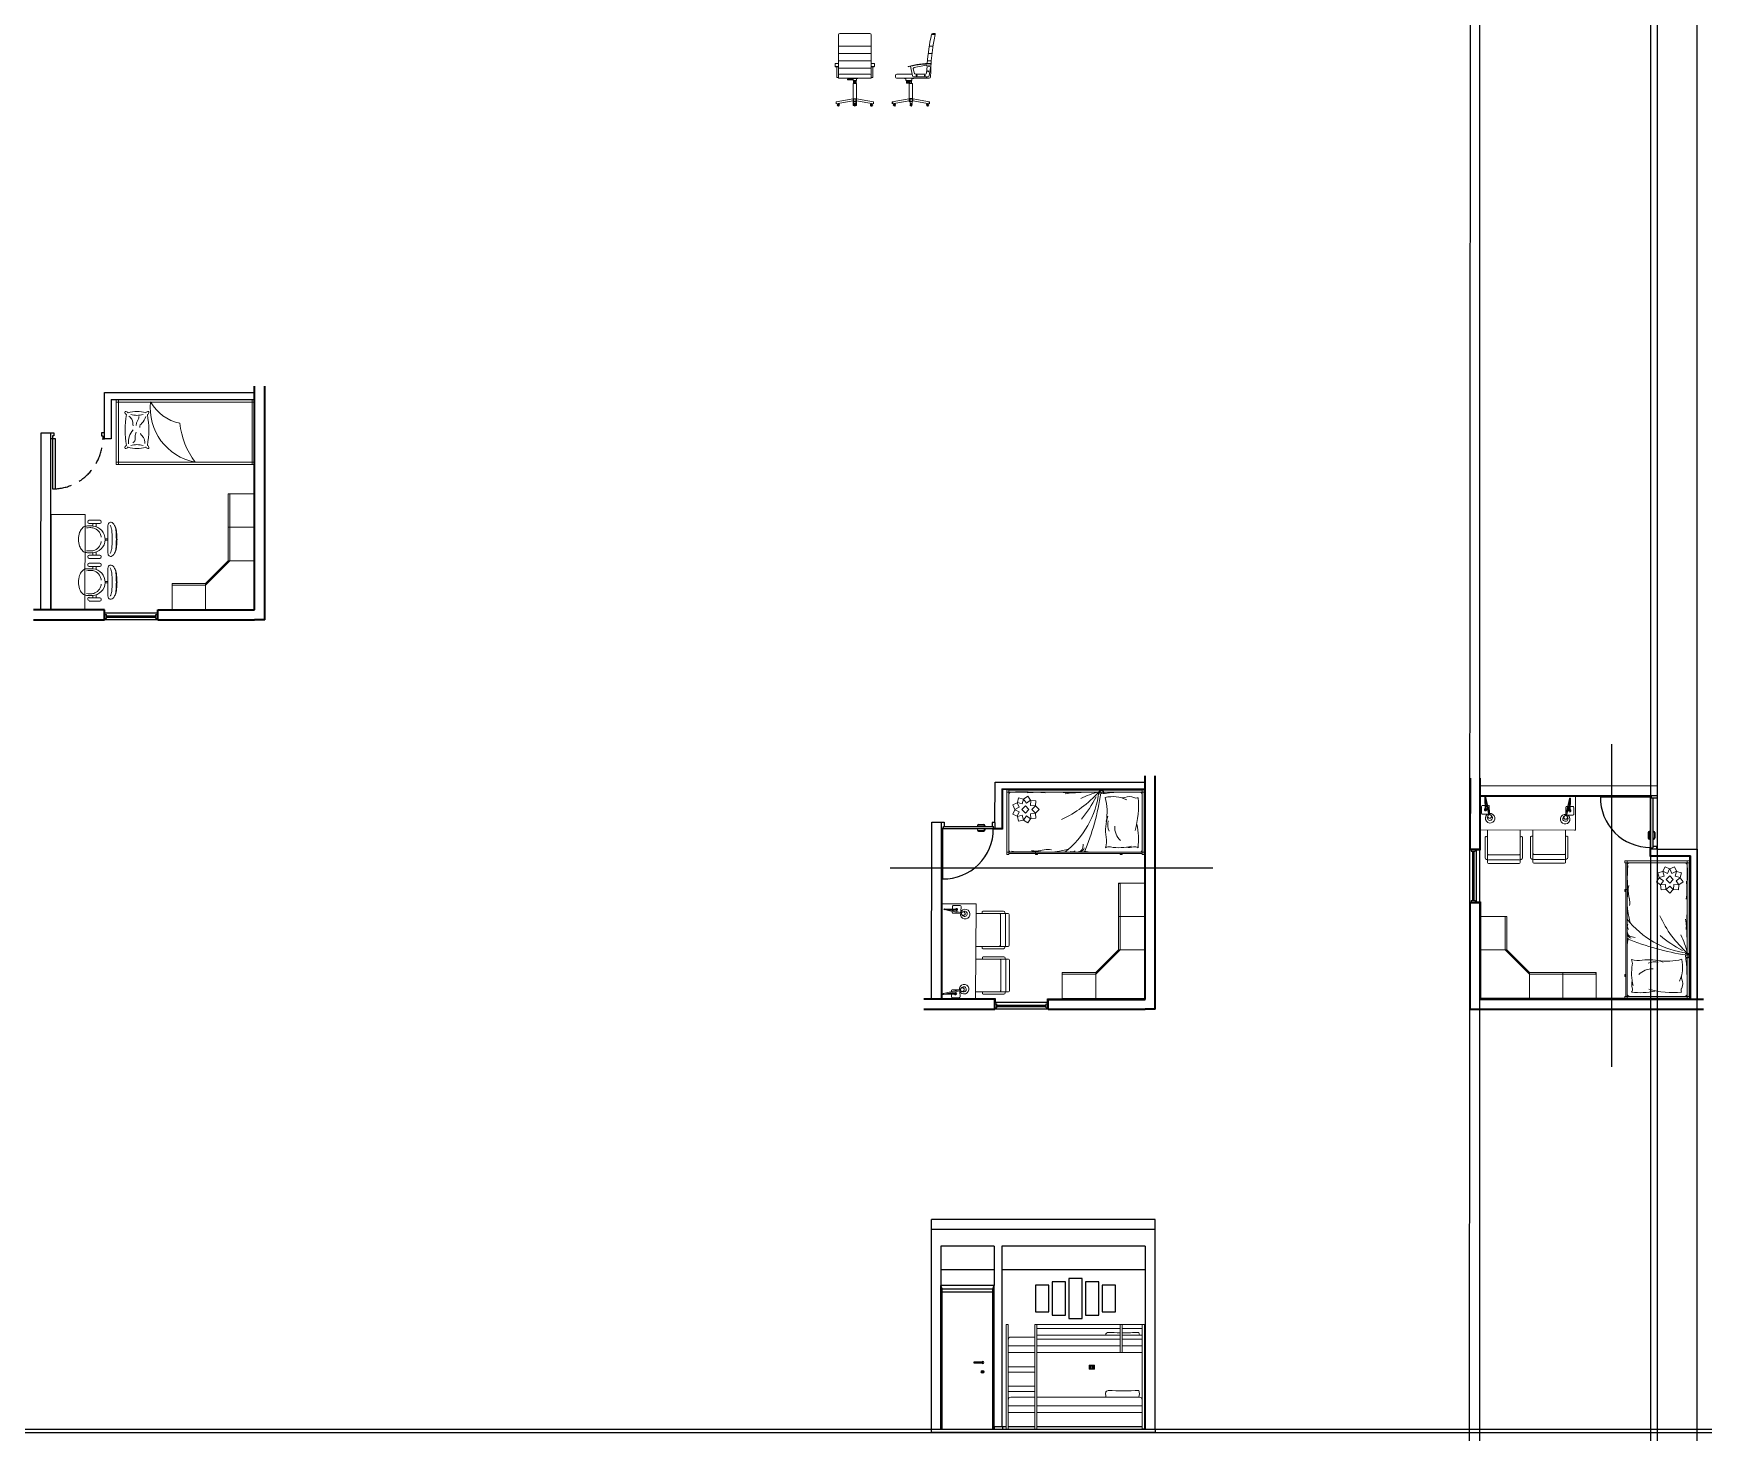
# Model space of a CAD drawing. Header units: millimetres. Extents: x 1895 to 4395, y 995 to 3089.
import ezdxf

# ---------------------------------------------------------------- set-up
doc = ezdxf.new("R2010")
doc.units = ezdxf.units.MM
doc.linetypes.add('HIDDEN', pattern=[0.375, 0.25, -0.125])
for name, color, linetype, lineweight in [('A-DOOR-FULL', 1, 'Continuous', 25), ('A-FURN', 2, 'Continuous', 18), ('A-GLAZ-FULL', 4, 'Continuous', 25), ('A-WALL-FULL', 3, 'Continuous', 35), ('A-WALL-FULL-EXTR', 3, 'Continuous', 35), ('A-WALL-FULL-INTR', 1, 'Continuous', 25), ('INFISSI_sez', 32, 'Continuous', 9)]:
    doc.layers.add(name, color=color, linetype=linetype, lineweight=lineweight)
doc.layers.add('PROSPETTI', color=252, linetype='Continuous')

# ---------------------------------------------------------------- blocks, each defined once
blk = doc.blocks.new('DOOR-75')
for points in [[(-0.07, 0.84), (-0.07, 0.09), (-0.025, 0.09), (-0.025, 0.84), (-0.07, 0.84)], [(-0.775, 0.09), (-0.8, 0.09), (-0.8, 0), (-0.755, 0), (-0.755, 0.045), (-0.775, 0.045), (-0.775, 0.09)], [(-0.025, 0.09), (0, 0.09), (0, 0), (-0.045, 0), (-0.045, 0.045), (-0.025, 0.045), (-0.025, 0.09)]]:
    blk.add_lwpolyline(points)
at = {"linetype": 'HIDDEN'}
blk.add_arc((-0.023, 0.089), 0.752, 93.6181, 179.9249, dxfattribs=at)
blk = doc.blocks.new('$MANIGLIA')
at = {"layer": 'PROSPETTI'}
blk.add_lwpolyline([(-21.1, -105.5, 1), (-21.1, -106.5), (-8.1, -106.5, 1), (-8.1, -105.5)], format="xyb", close=True, dxfattribs=at)
for radius in [2, 1]:
    blk.add_circle((-8.3, -120), radius, dxfattribs=at)
for centre, radius, start, end in [((-19.6, -106), 0.5, 90, 270), ((-8.1, -106), 1.38, 201.3169, 158.6831)]:
    blk.add_arc(centre, radius, start, end, dxfattribs=at)

msp = doc.modelspace()

# ---------------------------------------------------------------- linework, layer by layer
for p, q in [((4257.1, 2025.1, 35), (4257.1, 1542, 35)), ((3345.4, 1957.1), (3344.4, 1958.1)), ((3558.1, 1957.1), (3345.4, 1957.1)), ((3345.4, 1957.1), (3345.4, 1898)), ((3558.1, 1957.1), (3559.1, 1958.1)), ((3558.1, 1957.1), (3558.1, 1644.1)), ((4061.3, 1947.2, 35), (4060.5, 1948.2, 35)), ((4061.3, 1867.2, 35), (4061.3, 1947.2, 35)), ((4061.3, 1947.2, 35), (4315.5, 1947.2, 35)), ((3255.1, 1644.1), (3255.1, 1898.3)), ((3332.1, 1898, 24.6), (3332.1, 1898.2, 24.6)), ((3345.4, 1898), (3332.1, 1898, 24.6)), ((3345.4, 1898), (3344.4, 1899)), ((4055.4, 1867.2, 35), (4061.3, 1867.2, 35)), ((4061.3, 1867.2, 35), (4060.5, 1868.2, 35)), ((4315.2, 1857, 35), (4315.2, 1870.2, 59.6)), ((4315.2, 1870.2, 59.6), (4315.5, 1870.2, 59.6)), ((4315.2, 1857, 35), (4316.2, 1858, 35)), ((4374.4, 1857, 35), (4315.2, 1857, 35)), ((4374.4, 1857, 35), (4375.4, 1858, 35)), ((4374.4, 1644.2, 35), (4374.4, 1857, 35)), ((3177.2, 1839.9), (3660.4, 1839.9)), ((4055.4, 1789.2, 35), (4061.3, 1789.2, 35)), ((4061.3, 1789.2, 35), (4060.3, 1788.2, 35)), ((4061.3, 1789.2, 35), (4061.3, 1644.2, 35)), ((3255.1, 1644.1), (3254.1, 1643.3)), ((3335.1, 1644.1), (3255.1, 1644.1)), ((3335.1, 1644.1), (3334.1, 1643.3)), ((3335.1, 1638.2), (3335.1, 1644.1)), ((3413.1, 1638.2), (3413.1, 1644.1)), ((3413.1, 1644.1), (3414.1, 1643.1)), ((3413.1, 1644.1), (3558.1, 1644.1)), ((3558.1, 1644.1), (3559.1, 1643.1)), ((4061.3, 1644.2, 35), (4060.3, 1643.2, 35)), ((4374.4, 1644.2, 35), (4061.3, 1644.2, 35)), ((4374.4, 1644.2, 35), (4375.4, 1643.2, 35)), ((3574.1, 1313.5), (3239.5, 1313.5)), ((3239.5, 999.5), (3239.5, 1313.5)), ((3574.1, 999.5), (3574.1, 1313.5)), ((3574.1, 1298.6), (3239.5, 1298.6)), ((3253.1, 1273.5), (3253.1, 1214.5)), ((3333.1, 1273.5), (3253.1, 1273.5)), ((3333.1, 1273.5), (3333.1, 1214.5)), ((3559.1, 1273.5), (3344.4, 1273.5)), ((3344.4, 1273.5), (3344.4, 1003.5)), ((3559.1, 1273.5), (3559.1, 999.5)), ((3239.5, 1238.2), (3239.1, 1238.2)), ((3333.1, 1238.2), (3253.1, 1238.2)), ((3559.1, 1238.2), (3344.4, 1238.2)), ((3414.9, 1215.2), (3394.9, 1215.2)), ((3394.9, 1215.2), (3394.9, 1175.2)), ((3414.9, 1175.2), (3414.9, 1215.2)), ((3439.9, 1220.2), (3419.9, 1220.2)), ((3419.9, 1220.2), (3419.9, 1170.2)), ((3439.9, 1170.2), (3439.9, 1220.2)), ((3464.9, 1225.2), (3444.9, 1225.2)), ((3444.9, 1225.2), (3444.9, 1165.2)), ((3464.9, 1165.2), (3464.9, 1225.2)), ((3489.9, 1220.2), (3469.9, 1220.2)), ((3469.9, 1220.2), (3469.9, 1170.2)), ((3489.9, 1170.2), (3489.9, 1220.2)), ((3514.9, 1215.2), (3494.9, 1215.2)), ((3494.9, 1215.2), (3494.9, 1175.2)), ((3514.9, 1175.2), (3514.9, 1215.2)), ((3394.9, 1175.2), (3414.9, 1175.2)), ((3419.9, 1170.2), (3439.9, 1170.2)), ((3444.9, 1165.2), (3464.9, 1165.2)), ((3469.9, 1170.2), (3489.9, 1170.2)), ((3494.9, 1175.2), (3514.9, 1175.2)), ((3559.1, 999.5), (3559.1, 1089.5)), ((3253.1, 1003.5), (3253.9, 1003.5)), ((3254.1, 1003.3), (3254.1, 999.5)), ((3333.1, 1003.3), (3333.1, 999.5)), ((3333.3, 1003.5), (3334.1, 1003.5)), ((3334.1, 1003.5), (3351.1, 1003.5)), ((3345.2, 1003.5), (3344.4, 1003.5)), ((3345.4, 1003.3), (3345.4, 999.5)), ((3354.1, 1003.5), (3394.1, 1003.5)), ((3397.1, 1003.5), (3554.6, 1003.5)), ((3558.3, 1003.5), (3558.1, 1003.5)), ((3558.3, 1003.5), (3559.1, 1003.5)), ((3239.5, 999.5), (3574.1, 999.5)), ((3239.5, 994.5), (3239.5, 999.5)), ((3574.1, 994.5), (3239.5, 994.5)), ((3351.1, 999.5), (3354.6, 999.5)), ((3558.1, 999.5), (3554.6, 999.5)), ((3574.1, 999.5), (3574.1, 994.5))]:
    msp.add_line(p, q)
for p, direction in [((4045.3, 1628.2, 35), (0.000535, 1)), ((4060.3, 1643.2, 35), (0, 1)), ((4315.5, 1946.2, 35), (0, -1)), ((4325.5, 1962.7, 35), (0, -1)), ((4385.5, 1643.2, 35), (0, 1)), ((3574.1, 999.5), (1, 0)), ((3239.5, 994.5), (1, 0))]:
    msp.add_xline(p, direction)
for centre, start, end in [((3253.9, 1003.3), 0, 90), ((3333.3, 1003.3), 90, 180), ((3345.2, 1003.3), 0, 90), ((3558.3, 1003.3), 90, 180)]:
    msp.add_arc(centre, 0.2, start, end)
at = {"layer": 'A-DOOR-FULL'}
for p, q in [((4240.7, 1946.2, 35), (4315.5, 1946.2, 35)), ((4315.5, 1871.4, 35), (4315.5, 1946.2, 35)), ((4315.5, 1946.2, 35), (4316.7, 1946.2, 35)), ((4316.7, 1948.2, 35), (4316.7, 1945, 35)), ((4316.7, 1945, 35), (4319.1, 1945, 35)), ((4319.1, 1945, 35), (4319.1, 1870.2, 35)), ((4325.5, 1944.2, 35), (4319.1, 1944.2, 35)), ((4325.5, 1948.2, 35), (4325.5, 1944.2, 35)), ((3254.1, 1908.3), (3258.2, 1908.3)), ((3257.4, 1901.8), (3332.1, 1901.9)), ((3257.4, 1899.4), (3257.4, 1901.8)), ((3258.2, 1908.3), (3258.2, 1901.8)), ((3309.6, 1905.1), (3317.6, 1905.1)), ((3309.6, 1904.3), (3317.6, 1904.3)), ((3317.7, 1902.3), (3320, 1902.3)), ((3317.7, 1901.9), (3317.7, 1902.3)), ((3318.4, 1902.3), (3318.4, 1903.5)), ((3319.2, 1902.3), (3319.2, 1903.5)), ((3320, 1901.9), (3320, 1902.3)), ((3334.1, 1907.8), (3330.1, 1907.8)), ((3330.1, 1907.8), (3330.1, 1901.9)), ((3332.1, 1898.2, 24.6), (3332.1, 1901.9)), ((3334.1, 1907.8), (3334.1, 1899)), ((3254.1, 1899.4), (3257.4, 1899.4)), ((3256.1, 1898.2), (3256.1, 1899.4)), ((3330.9, 1898.2), (3256.1, 1898.2)), ((3256.2, 1823.4), (3256.1, 1898.2)), ((3309.6, 1895.8), (3317.6, 1895.8)), ((3309.6, 1895), (3317.6, 1895)), ((3317.7, 1898.2), (3317.7, 1897.8)), ((3317.7, 1897.8), (3320, 1897.8)), ((3318.4, 1897.8), (3318.4, 1896.6)), ((3319.2, 1897.8), (3319.2, 1896.6)), ((3320, 1898.2), (3320, 1897.8)), ((3330.9, 1898.2), (3332.1, 1898.2, 24.6)), ((3334.1, 1899), (3332.1, 1899)), ((4312.2, 1892.8, 35), (4312.2, 1884.7, 35)), ((4313.1, 1892.8, 35), (4313.1, 1884.7, 35)), ((4315.1, 1883.9, 35), (4313.9, 1883.9, 35)), ((4315.1, 1883.1, 35), (4313.9, 1883.1, 35)), ((4315.1, 1884.6, 35), (4315.1, 1882.4, 35)), ((4315.5, 1884.6, 35), (4315.1, 1884.6, 35)), ((4315.5, 1882.4, 35), (4315.1, 1882.4, 35)), ((4319.1, 1884.6, 35), (4319.5, 1884.6, 35)), ((4319.1, 1882.4, 35), (4319.5, 1882.4, 35)), ((4319.5, 1884.6, 35), (4319.5, 1882.4, 35)), ((4319.5, 1883.9, 35), (4320.7, 1883.9, 35)), ((4319.5, 1883.1, 35), (4320.7, 1883.1, 35)), ((4321.5, 1892.8, 35), (4321.5, 1884.7, 35)), ((4322.3, 1892.8, 35), (4322.3, 1884.7, 35)), ((4315.5, 1871.4, 35), (4315.5, 1870.2, 59.6)), ((4315.5, 1870.2, 59.6), (4319.1, 1870.2, 35)), ((4316.2, 1868.2, 35), (4316.2, 1870.2, 35)), ((4325.1, 1868.2, 35), (4316.2, 1868.2, 35)), ((4325.1, 1872.2, 35), (4319.1, 1872.2, 35)), ((4325.1, 1868.2, 35), (4325.1, 1872.2, 35)), ((3253.1, 999.5), (3253.1, 1214.5)), ((3333.1, 1214.5), (3253.1, 1214.5)), ((3255.3, 1209.5), (3253.1, 1214.5)), ((3333.1, 1214.5), (3254.1, 1214.5)), ((3255.3, 999.5), (3255.3, 1209.5)), ((3255.3, 1209.5), (3331.1, 1209.5)), ((3255.3, 1205.5), (3331.1, 1205.5)), ((3331.1, 1209.5), (3333.1, 1214.5)), ((3331.1, 999.5), (3331.1, 1209.5)), ((3333.1, 999.5), (3333.1, 1214.5)), ((3255.3, 1181.5), (3253.1, 1181.5)), ((3255.3, 1179.5), (3253.1, 1179.5)), ((3255.3, 1105.5), (3253.1, 1105.5)), ((3255.3, 1103.5), (3253.1, 1103.5)), ((3255.3, 1029.5), (3253.1, 1029.5)), ((3255.3, 1027.5), (3253.1, 1027.5))]:
    msp.add_line(p, q, dxfattribs=at)
for centre in [(4316.1, 1946.9, 35), (3255.5, 1898.8)]:
    msp.add_circle(centre, 0.604, dxfattribs=at)
for centre, radius, start, end in [((4315.2, 1945, 35), 74.5, 179.1018, 270.2154), ((3309.6, 1903.5), 1.61, 90, 180), ((3308.4, 1903.5), 0.404, 184.9677, 355.0323), ((3309.6, 1903.5), 0.806, 90, 180), ((3317.6, 1903.5), 1.61, 0, 90), ((3317.6, 1903.5), 0.806, 0, 90), ((3257.3, 1898), 74.5, 269.1018, 0.2154), ((3308.4, 1896.6), 0.404, 4.9677, 175.0323), ((3309.6, 1896.6), 1.61, 180, 270), ((3309.6, 1896.6), 0.806, 180, 270), ((3317.6, 1896.6), 0.806, 270, 0), ((3317.6, 1896.6), 1.61, 270, 0), ((4313.9, 1892.8, 35), 1.61, 90, 180), ((4313.9, 1884.7, 35), 1.61, 180, 270), ((4313.9, 1892.8, 35), 0.806, 90, 180), ((4313.9, 1884.7, 35), 0.806, 180, 270), ((4313.8, 1894, 35), 0.404, 274.9677, 85.0323), ((4320.7, 1894, 35), 0.404, 94.9677, 265.0323), ((4320.7, 1892.8, 35), 1.61, 0, 90), ((4320.7, 1892.8, 35), 0.806, 0, 90), ((4320.7, 1884.7, 35), 0.806, 270, 0), ((4320.7, 1884.7, 35), 1.61, 270, 0)]:
    msp.add_arc(centre, radius, start, end, dxfattribs=at)
at = {"layer": 'A-FURN'}
for p, q in [((3099.9, 3026.7), (3099.9, 3087.2)), ((3146.9, 3089.2), (3101.9, 3089.2)), ((3148.9, 3026.8), (3148.9, 3087.2)), ((3239.2, 3087.6), (3239.2, 3087.7)), ((3239.2, 3087.6), (3244.7, 3087.6)), ((3241.2, 3089.2), (3244.2, 3089.2)), ((3244.7, 3087.6), (3244.9, 3088.4)), ((3099.9, 3070.1), (3148.9, 3070.1)), ((3099.9, 3059.1), (3148.9, 3059.1)), ((3234.5, 3059.1), (3240, 3059.1)), ((3236, 3070.1), (3241.5, 3070.1)), ((3099.9, 3039.9), (3094.9, 3039.9)), ((3099.9, 3044.4), (3097.4, 3044.4)), ((3097.4, 3039.4), (3097.4, 3023.7)), ((3099.9, 3048.1), (3148.9, 3048.1)), ((3099.9, 3037.1), (3148.9, 3037.1)), ((3099.9, 3026.7), (3099.9, 3022.9)), ((3147.4, 3028.2), (3101.4, 3028.2)), ((3153.9, 3039.9), (3148.9, 3039.9)), ((3148.9, 3022.9), (3148.9, 3026.7)), ((3151.4, 3023.7), (3151.4, 3039.4)), ((3185.4, 3024.3), (3185.4, 3026.3)), ((3187.4, 3028.3), (3210.3, 3028.3)), ((3204.4, 3039.4), (3207.7, 3040)), ((3210.9, 3025.6), (3207.7, 3040)), ((3213.6, 3029.4), (3212, 3036.3)), ((3231.2, 3041.8), (3213.2, 3038.1)), ((3215.1, 3028.2), (3230.3, 3028.2)), ((3231.8, 3029.5), (3233, 3040.1)), ((3232.9, 3041), (3232.7, 3037.5)), ((3233.4, 3048.1), (3238.9, 3048.1)), ((3235.8, 3025.7), (3238.6, 3044.4)), ((3097.7, 3023.4), (3099.9, 3023.4)), ((3100.6, 3022.2), (3148.2, 3022.2)), ((3113.3, 3020.1), (3113.3, 3020.2)), ((3121.9, 3020.5), (3113.6, 3020.5)), ((3113.6, 3019.8), (3121.9, 3019.8)), ((3121.9, 3014.1), (3121.9, 2981.2)), ((3121.9, 3014.1), (3126.9, 3014.1)), ((3122.3, 3017.5), (3126.5, 3017.5)), ((3122.3, 3014.9), (3126.5, 3014.9)), ((3122.3, 3014.9), (3122.7, 3014.7)), ((3122.7, 3017.5), (3122.7, 3014.9)), ((3123.1, 3017.5), (3123.1, 3014.9)), ((3123.4, 3014.1), (3123.4, 3014.7)), ((3123.5, 3017.5), (3123.5, 3014.9)), ((3123.9, 3017.5), (3123.9, 3014.9)), ((3124.3, 3017.5), (3124.3, 3014.9)), ((3124.7, 3017.5), (3124.7, 3014.9)), ((3125.1, 3017.5), (3125.1, 3014.9)), ((3125.4, 3014.1), (3125.4, 3014.7)), ((3125.5, 3017.5), (3125.5, 3014.9)), ((3125.9, 3017.5), (3125.9, 3014.9)), ((3126.5, 3014.9), (3126.1, 3014.7)), ((3126.3, 3017.5), (3126.3, 3014.9)), ((3126.9, 2981.2), (3126.9, 3014.1)), ((3148.9, 3023.4), (3151.1, 3023.4)), ((3187.4, 3022.3), (3231.5, 3022.3)), ((3198.9, 3021.9), (3198.9, 3022.3)), ((3201, 3021.9), (3198.9, 3021.9)), ((3201.7, 3017.6), (3205.9, 3017.6)), ((3201.7, 3015), (3205.9, 3015)), ((3201.7, 3015), (3202.1, 3014.7)), ((3202.1, 3017.6), (3202.1, 3015)), ((3202.5, 3017.6), (3202.5, 3015)), ((3202.9, 3017.6), (3202.9, 3015)), ((3203.3, 3017.6), (3203.3, 3015)), ((3203.7, 3017.6), (3203.7, 3015)), ((3204.1, 3017.6), (3204.1, 3015)), ((3204.5, 3017.6), (3204.5, 3015)), ((3204.9, 3017.6), (3204.9, 3015)), ((3205.3, 3017.6), (3205.3, 3015)), ((3205.9, 3015), (3205.5, 3014.7)), ((3205.7, 3017.6), (3205.7, 3015)), ((3205.9, 3014.1), (3205.9, 2987.5)), ((3205.9, 3014.1), (3210.9, 3014.1)), ((3207.3, 3017.6), (3207.2, 3017.8)), ((3207.3, 3014.1), (3207.3, 3017.6)), ((3209.3, 3017.6), (3207.3, 3017.6)), ((3209.5, 3017.8), (3209.3, 3017.6)), ((3209.3, 3014.1), (3209.3, 3017.6)), ((3212.8, 3021.9), (3209.6, 3021.9)), ((3209.6, 3020.1), (3209.6, 3020.8)), ((3210.9, 2987.5), (3210.9, 3014.1)), ((3234.3, 3024.4), (3212.4, 3024.4)), ((3212.4, 3024.4), (3234.3, 3024.4)), ((3212.8, 3022.3), (3212.8, 3021.9)), ((3232, 3024.4), (3232, 3022.8)), ((3232.5, 3022.3), (3235.9, 3022.3)), ((3097.9, 2981.8), (3098.4, 2981.8)), ((3098.4, 2981.8), (3100.2, 2981.8)), ((3099.3, 2984.4), (3099.3, 2983.6)), ((3100.3, 2983.6), (3100.3, 2984.6)), ((3121.9, 2981.2), (3123.1, 2981.2)), ((3122.4, 2981.7), (3123, 2981.7)), ((3122.8, 2984.3), (3122.8, 2991.2)), ((3125.8, 2991.2), (3122.8, 2991.2)), ((3125.8, 2987.4), (3122.8, 2987.4)), ((3122.8, 2984.3), (3125.8, 2984.3)), ((3123, 2981.7), (3125.6, 2981.7)), ((3123.8, 2984.3), (3123.8, 2983.5)), ((3124.8, 2983.5), (3124.8, 2984.3)), ((3125.5, 2981.2), (3126.9, 2981.2)), ((3125.6, 2981.7), (3126.2, 2981.7)), ((3125.8, 2984.3), (3125.8, 2991.2)), ((3148.8, 2984.5), (3148.8, 2983.5)), ((3150.6, 2981.7), (3148.8, 2981.7)), ((3149.8, 2983.5), (3149.8, 2984.3)), ((3150.6, 2981.7), (3151.2, 2981.7)), ((3181.2, 2984.1), (3181.2, 2987.1)), ((3181.2, 2984.1), (3181.2, 2987.1)), ((3181.9, 2981.8), (3182.5, 2981.8)), ((3182.5, 2981.8), (3184.3, 2981.8)), ((3183.3, 2984.4), (3183.3, 2983.6)), ((3184.3, 2983.6), (3184.3, 2984.6)), ((3205.9, 2991.6), (3205.6, 2991.2)), ((3205.6, 2991.2), (3205.6, 2988.2)), ((3205.6, 2988.2), (3205.9, 2987.9)), ((3205.9, 2991.6), (3210.9, 2991.6)), ((3205.9, 2987.5), (3207.1, 2987.5)), ((3206.7, 2981.7), (3207.3, 2981.7)), ((3207.1, 2984.4), (3207.1, 2991.3)), ((3210.1, 2991.3), (3207.1, 2991.3)), ((3210.1, 2987.4), (3207.1, 2987.4)), ((3207.1, 2984.4), (3210.1, 2984.4)), ((3207.3, 2981.7), (3209.9, 2981.7)), ((3208.1, 2984.4), (3208.1, 2983.6)), ((3209.1, 2983.6), (3209.1, 2984.4)), ((3209.9, 2981.7), (3210.5, 2981.7)), ((3210.1, 2984.4), (3210.1, 2991.3)), ((3210.1, 2987.5), (3210.9, 2987.5)), ((3210.9, 2991.6), (3211.3, 2991.2)), ((3211.3, 2988.2), (3210.9, 2987.9)), ((3211.3, 2991.2), (3211.3, 2988.2)), ((3232.9, 2984.5), (3232.9, 2983.6)), ((3234.7, 2981.7), (3232.9, 2981.7)), ((3233.8, 2983.6), (3233.8, 2984.4)), ((3234.7, 2981.7), (3235.3, 2981.7)), ((3235.6, 2984.1), (3235.6, 2987.1)), ((3235.6, 2984.1), (3235.6, 2987.1)), ((2022, 2537.4), (2018.5, 2537.4)), ((2022, 2537.4), (2022, 2540.9)), ((2222, 2537.4), (2222, 2540.9)), ((2222, 2537.4), (2225.5, 2537.4)), ((2022, 2447.4), (2018.5, 2447.4)), ((2022, 2447.4), (2022, 2443.9)), ((2222, 2447.4), (2222, 2443.9)), ((2222, 2447.4), (2225.5, 2447.4)), ((2186.4, 2399.8), (2188.9, 2399.8)), ((2188.9, 2399.8), (2188.9, 2349.8)), ((1921.4, 2226.9), (1921.4, 2368.9)), ((1921.4, 2368.9), (1972.3, 2368.9)), ((1972.3, 2367.2), (1971.4, 2226.9)), ((1972.3, 2368.9), (1972.3, 2367.2)), ((1976, 2358.3), (1976, 2357.3)), ((1994, 2360.3), (1978, 2360.3)), ((1994, 2355.3), (1978, 2355.3)), ((1983.5, 2355.3), (1983.5, 2351.8)), ((1988.5, 2355.3), (1988.5, 2350.7)), ((1996, 2358.3), (1996, 2357.3)), ((2006.2, 2351.8), (2006.2, 2311.8)), ((2001.9, 2332.8), (2006.2, 2332.8)), ((2001.9, 2330.8), (2006.2, 2330.8)), ((2186.4, 2349.8), (2225.4, 2349.8)), ((2188.9, 2349.8), (2188.9, 2299.8)), ((1976, 2305.3), (1976, 2306.3)), ((1978, 2308.3), (1994, 2308.3)), ((1978, 2303.3), (1994, 2303.3)), ((1983.5, 2308.3), (1983.5, 2311.9)), ((1988.5, 2308.3), (1988.5, 2312.9)), ((1996, 2305.3), (1996, 2306.3)), ((1976, 2294.2), (1976, 2293.2)), ((1994, 2296.2), (1978, 2296.2)), ((1994, 2291.2), (1978, 2291.2)), ((1983.5, 2291.2), (1983.5, 2287.7)), ((1988.5, 2291.2), (1988.5, 2286.6)), ((1996, 2294.2), (1996, 2293.2)), ((2006.2, 2287.7), (2006.2, 2247.7)), ((2152.4, 2263.3), (2188.9, 2299.8)), ((2186.4, 2299.8), (2225.4, 2299.8)), ((2001.9, 2268.7), (2006.2, 2268.7)), ((2001.9, 2266.7), (2006.2, 2266.7)), ((2102.4, 2263.3), (2152.4, 2263.3)), ((2152.4, 2265.8), (2152.4, 2226.8)), ((1920.9, 2226.4), (2000.9, 2226.4)), ((1971.4, 2226.9), (1921.4, 2226.9)), ((1976, 2242.1), (1976, 2243.1)), ((1978, 2244.2), (1994, 2244.2)), ((1978, 2239.2), (1994, 2239.2)), ((1983.5, 2244.2), (1983.5, 2247.8)), ((1988.5, 2244.2), (1988.5, 2248.8)), ((1996, 2241.2), (1996, 2242.2)), ((3351.9, 1956.9), (3351.9, 1859.9)), ((3351.9, 1956.9), (3354.9, 1956.9)), ((3351.9, 1953.4), (3557.9, 1953.4)), ((3354.9, 1956.9), (3354.9, 1859.9)), ((3554.9, 1956.4), (3354.9, 1956.4)), ((3488.7, 1953.4), (3489.8, 1953.4)), ((3497.3, 1953.4), (3550.8, 1953.4)), ((3554.9, 1859.9), (3554.9, 1956.9)), ((3554.9, 1956.9), (3557.9, 1956.9)), ((3557.9, 1859.9), (3557.9, 1956.9)), ((3354.8, 1867.4), (3354.8, 1949.4)), ((3367.6, 1937.4), (3360.8, 1934.2)), ((3360.8, 1934.2), (3363.9, 1927.4)), ((3363.9, 1927.1), (3360.8, 1920.3)), ((3363.9, 1927.4), (3370.7, 1930.6)), ((3370.7, 1924), (3363.9, 1927.1)), ((3370.7, 1930.6), (3367.6, 1937.4)), ((3369.7, 1944.9), (3367.8, 1937.6)), ((3367.8, 1937.6), (3375, 1935.7)), ((3376.9, 1942.9), (3369.7, 1944.9)), ((3379.9, 1932.6), (3374.5, 1927.3)), ((3374.5, 1927.3), (3379.9, 1922)), ((3375, 1935.7), (3376.9, 1942.9)), ((3383.4, 1947.3), (3377.2, 1943)), ((3377.2, 1943), (3381.5, 1936.8)), ((3385.2, 1927.3), (3379.9, 1932.6)), ((3379.9, 1922), (3385.2, 1927.3)), ((3381.5, 1936.8), (3387.7, 1941.1)), ((3387.7, 1941.1), (3383.4, 1947.3)), ((3387.9, 1941), (3387.3, 1933.5)), ((3387.3, 1933.5), (3394.8, 1932.9)), ((3395.4, 1940.3), (3387.9, 1941)), ((3394.9, 1932.6), (3389.5, 1927.3)), ((3389.5, 1927.3), (3394.9, 1922)), ((3394.8, 1932.9), (3395.4, 1940.3)), ((3400.2, 1927.3), (3394.9, 1932.6)), ((3394.9, 1922), (3400.2, 1927.3)), ((3554.8, 1949.4), (3554.8, 1867.4)), ((4060.5, 1948.2, 35), (4060.5, 1868.2, 35)), ((4061.4, 1897.1, 35), (4061.4, 1947.1, 35)), ((4061.4, 1947.1, 35), (4203.4, 1947.1, 35)), ((4062.9, 1921.5, 35), (4062.7, 1931.9, 35)), ((4063.9, 1933.2, 35), (4067.9, 1933.3, 35)), ((4068.1, 1927.1, 35), (4067.7, 1945.2, 35)), ((4067.7, 1945.2, 35), (4072.3, 1925.2, 35)), ((4069.4, 1927.1, 35), (4068.1, 1927.1, 35)), ((4069, 1945.2, 35), (4073.7, 1925.5, 35)), ((4069.4, 1927.1, 35), (4069.1, 1938.9, 35)), ((4069.2, 1933.3, 35), (4070.4, 1933.3, 35)), ((4071.8, 1933.3, 35), (4073.1, 1933.4, 35)), ((4074.9, 1919.8, 35), (4073.7, 1925.5, 35)), ((4074.4, 1932.1, 35), (4074.6, 1921.7, 35)), ((4189.2, 1930.7, 35), (4189, 1920.3, 35)), ((4194.6, 1943.8, 35), (4190, 1924, 35)), ((4191.8, 1931.9, 35), (4190.5, 1931.9, 35)), ((4195.9, 1943.7, 35), (4191.3, 1923.7, 35)), ((4194.4, 1931.8, 35), (4193.2, 1931.8, 35)), ((4194.2, 1925.7, 35), (4194.5, 1937.5, 35)), ((4194.2, 1925.7, 35), (4195.6, 1925.7, 35)), ((4195.6, 1925.6, 35), (4195.9, 1943.7, 35)), ((4199.7, 1931.7, 35), (4195.7, 1931.8, 35)), ((4200.7, 1920.1, 35), (4200.9, 1930.5, 35)), ((4203.4, 1947.1, 35), (4203.4, 1896.3, 35)), ((3360.8, 1920.3), (3367.6, 1917.2)), ((3367.6, 1917.2), (3370.7, 1924)), ((3375, 1918.9), (3367.8, 1916.9)), ((3367.8, 1916.9), (3369.7, 1909.7)), ((3369.7, 1909.7), (3376.9, 1911.6)), ((3376.9, 1911.6), (3375, 1918.9)), ((3381.5, 1917.7), (3377.2, 1911.6)), ((3377.2, 1911.6), (3383.4, 1907.3)), ((3387.7, 1913.4), (3381.5, 1917.7)), ((3383.4, 1907.3), (3387.7, 1913.4)), ((3394.8, 1921.7), (3387.3, 1921.1)), ((3387.3, 1921.1), (3387.9, 1913.6)), ((3387.9, 1913.6), (3395.4, 1914.2)), ((3395.4, 1914.2), (3394.8, 1921.7)), ((4072, 1920.5, 35), (4064.2, 1920.3, 35)), ((4072.3, 1925.2, 35), (4073.6, 1919.5, 35)), ((4073.4, 1920.5, 35), (4073.4, 1920.5, 35)), ((4188.7, 1918.4, 35), (4190, 1924, 35)), ((4191.3, 1923.7, 35), (4190, 1918.1, 35)), ((4190.2, 1919, 35), (4190.2, 1919, 35)), ((4191.6, 1919, 35), (4199.4, 1918.8, 35)), ((4201.7, 1896.3, 35), (4061.4, 1897.1, 35)), ((4068.1, 1854.7, 35), (4068.1, 1885.7, 35)), ((4070.3, 1887, 35), (4069.4, 1887, 35)), ((4122.8, 1887, 35), (4121.9, 1887, 35)), ((4124.1, 1854.7, 35), (4124.1, 1885.7, 35)), ((4136.2, 1855.2, 35), (4136.2, 1886.2, 35)), ((4138.4, 1887.5, 35), (4137.5, 1887.5, 35)), ((4190.9, 1887.5, 35), (4190, 1887.5, 35)), ((4192.2, 1855.2, 35), (4192.2, 1886.2, 35)), ((4203.4, 1896.3, 35), (4201.7, 1896.3, 35)), ((3354.9, 1863.4), (3351.9, 1863.4)), ((3351.9, 1859.9), (3354.9, 1859.9)), ((3394.9, 1863.4), (3354.9, 1863.4)), ((3354.9, 1861.4), (3394.9, 1861.4)), ((3550.8, 1863.4), (3358.8, 1863.4)), ((3557.9, 1863.4), (3394.9, 1863.4)), ((3394.9, 1861.4), (3394.9, 1863.4)), ((3394.9, 1861.4), (3394.9, 1859.9)), ((3394.9, 1861.4), (3397.9, 1861.4)), ((3394.9, 1859.9), (3397.9, 1859.9)), ((3397.9, 1859.9), (3397.9, 1861.4)), ((3397.9, 1861.4), (3554.9, 1861.4)), ((3438.9, 1863.4), (3448.6, 1863.4)), ((3480.7, 1863.5), (3541.5, 1863.5)), ((3521.9, 1861.4), (3521.9, 1859.9)), ((3521.9, 1859.9), (3524.9, 1859.9)), ((3524.9, 1859.9), (3524.9, 1861.4)), ((3554.9, 1859.9), (3557.9, 1859.9)), ((4070.1, 1852.7, 35), (4071.6, 1852.7, 35)), ((4071.6, 1852.7, 35), (4071.6, 1861.5, 35)), ((4071.6, 1850.5, 35), (4071.6, 1859.1, 35)), ((4071.6, 1848, 35), (4071.6, 1850.5, 35)), ((4072, 1859.5, 35), (4073.6, 1859.5, 35)), ((4073.1, 1852, 35), (4119.1, 1852, 35)), ((4120.2, 1859.5, 35), (4118.6, 1859.5, 35)), ((4120.6, 1852.7, 35), (4120.6, 1861.5, 35)), ((4120.6, 1850.5, 35), (4120.6, 1859.1, 35)), ((4120.6, 1852.7, 35), (4122.1, 1852.7, 35)), ((4120.6, 1848, 35), (4120.6, 1850.5, 35)), ((4138.2, 1853.2, 35), (4139.7, 1853.2, 35)), ((4139.7, 1853.2, 35), (4139.7, 1862, 35)), ((4139.7, 1851, 35), (4139.7, 1859.6, 35)), ((4139.7, 1848.5, 35), (4139.7, 1851, 35)), ((4140.1, 1860, 35), (4141.7, 1860, 35)), ((4141.2, 1852.5, 35), (4187.2, 1852.5, 35)), ((4188.3, 1860, 35), (4186.7, 1860, 35)), ((4188.7, 1853.2, 35), (4188.7, 1862, 35)), ((4188.7, 1851, 35), (4188.7, 1859.6, 35)), ((4188.7, 1853.2, 35), (4190.2, 1853.2, 35)), ((4188.7, 1848.5, 35), (4188.7, 1851, 35)), ((4119.1, 1846.5, 35), (4073.1, 1846.5, 35)), ((4187.2, 1847, 35), (4141.2, 1847, 35)), ((4374.2, 1850.4, 35), (4277.2, 1850.4, 35)), ((4277.2, 1850.4, 35), (4277.2, 1847.4, 35)), ((4374.2, 1847.4, 35), (4277.2, 1847.4, 35)), ((4278.7, 1847.4, 35), (4278.7, 1807.4, 35)), ((4280.7, 1847.4, 35), (4280.7, 1850.4, 35)), ((4280.7, 1807.4, 35), (4280.7, 1847.4, 35)), ((4280.7, 1651.5, 35), (4280.7, 1843.5, 35)), ((4284.7, 1847.5, 35), (4366.7, 1847.5, 35)), ((4334.2, 1834.6, 35), (4326.9, 1832.6, 35)), ((4326.9, 1832.6, 35), (4328.9, 1825.4, 35)), ((4328.9, 1825.4, 35), (4336.1, 1827.3, 35)), ((4336.1, 1827.3, 35), (4334.2, 1834.6, 35)), ((4337.6, 1841.6, 35), (4334.4, 1834.8, 35)), ((4334.4, 1834.8, 35), (4341.2, 1831.6, 35)), ((4344.4, 1838.4, 35), (4337.6, 1841.6, 35)), ((4344.5, 1827.8, 35), (4339.2, 1822.5, 35)), ((4341.2, 1831.6, 35), (4344.4, 1838.4, 35)), ((4349.8, 1822.5, 35), (4344.5, 1827.8, 35)), ((4351.5, 1841.6, 35), (4344.7, 1838.4, 35)), ((4344.7, 1838.4, 35), (4347.8, 1831.6, 35)), ((4347.8, 1831.6, 35), (4354.6, 1834.8, 35)), ((4354.6, 1834.8, 35), (4351.5, 1841.6, 35)), ((4354.9, 1834.6, 35), (4352.9, 1827.3, 35)), ((4352.9, 1827.3, 35), (4360.2, 1825.4, 35)), ((4362.1, 1832.6, 35), (4354.9, 1834.6, 35)), ((4360.2, 1825.4, 35), (4362.1, 1832.6, 35)), ((4370.7, 1850.4, 35), (4370.7, 1644.4, 35)), ((4373.7, 1647.4, 35), (4373.7, 1847.4, 35)), ((4374.2, 1850.4, 35), (4374.2, 1847.4, 35)), ((3519.6, 1816.6), (3522.1, 1816.6)), ((3521.6, 1817.2), (3521.6, 1767.2)), ((4278.7, 1807.4, 35), (4277.2, 1807.4, 35)), ((4277.2, 1807.4, 35), (4277.2, 1804.4, 35)), ((4277.2, 1804.4, 35), (4278.7, 1804.4, 35)), ((4278.7, 1807.4, 35), (4278.7, 1804.4, 35)), ((4278.7, 1807.4, 35), (4280.7, 1807.4, 35)), ((4278.7, 1804.4, 35), (4278.7, 1647.4, 35)), ((4280.7, 1644.4, 35), (4280.7, 1807.4, 35)), ((4328.8, 1825.1, 35), (4324.5, 1819, 35)), ((4324.5, 1819, 35), (4330.7, 1814.7, 35)), ((4335, 1820.8, 35), (4328.8, 1825.1, 35)), ((4330.7, 1814.7, 35), (4335, 1820.8, 35)), ((4338.3, 1815.1, 35), (4330.8, 1814.4, 35)), ((4330.8, 1814.4, 35), (4331.5, 1806.9, 35)), ((4331.5, 1806.9, 35), (4338.9, 1807.6, 35)), ((4338.9, 1807.6, 35), (4338.3, 1815.1, 35)), ((4339.2, 1822.5, 35), (4344.5, 1817.2, 35)), ((4344.5, 1812.8, 35), (4339.2, 1807.5, 35)), ((4339.2, 1807.5, 35), (4344.5, 1802.2, 35)), ((4344.5, 1817.2, 35), (4349.8, 1822.5, 35)), ((4349.8, 1807.5, 35), (4344.5, 1812.8, 35)), ((4344.5, 1802.2, 35), (4349.8, 1807.5, 35)), ((4350.8, 1815.1, 35), (4350.1, 1807.6, 35)), ((4350.1, 1807.6, 35), (4357.6, 1806.9, 35)), ((4358.2, 1814.4, 35), (4350.8, 1815.1, 35)), ((4360.2, 1825.1, 35), (4354.1, 1820.8, 35)), ((4354.1, 1820.8, 35), (4358.4, 1814.7, 35)), ((4357.6, 1806.9, 35), (4358.2, 1814.4, 35)), ((4358.4, 1814.7, 35), (4364.5, 1819, 35)), ((4364.5, 1819, 35), (4360.2, 1825.1, 35)), ((3255.2, 1644.2), (3255.2, 1786.2)), ((3255.2, 1786.2), (3306, 1786.2)), ((3276.7, 1778.3), (3258.6, 1778.7)), ((3258.6, 1778.7), (3278.6, 1774.1)), ((3258.6, 1777.4), (3278.3, 1772.7)), ((3276.7, 1777), (3264.9, 1777.2)), ((3270.6, 1782.4), (3270.5, 1778.4)), ((3270.5, 1777.1), (3270.5, 1775.9)), ((3282.3, 1783.5), (3271.9, 1783.7)), ((3276.7, 1777), (3276.7, 1778.3)), ((3283.3, 1774.4), (3283.5, 1782.2)), ((3306, 1784.4), (3305.2, 1644.2)), ((3306, 1786.2), (3306, 1784.4)), ((3270.5, 1774.6), (3270.4, 1773.2)), ((3271.7, 1772), (3282.1, 1771.8)), ((3284, 1771.4), (3278.3, 1772.7)), ((3278.6, 1774.1), (3284.3, 1772.8)), ((3283.3, 1773), (3283.3, 1773)), ((3314.9, 1773.7), (3314.9, 1772.8)), ((3347.1, 1775), (3316.2, 1775)), ((3349.1, 1771.5), (3340.4, 1771.5)), ((3342.4, 1771.1), (3342.4, 1769.5)), ((3351.3, 1771.5), (3342.8, 1771.5)), ((3349.1, 1771.5), (3349.1, 1773)), ((3349.8, 1724), (3349.8, 1770)), ((3353.9, 1771.5), (3351.3, 1771.5)), ((3355.4, 1770), (3355.4, 1724)), ((3519.1, 1767.2), (3558.1, 1767.2)), ((3521.6, 1767.2), (3521.6, 1717.2)), ((4097.9, 1767.2, 35), (4097.9, 1717.2, 35)), ((4280.7, 1763.5, 35), (4280.7, 1753.8, 35)), ((3314.9, 1721.2), (3314.9, 1720.3)), ((3315.4, 1705.6), (3315.4, 1704.7)), ((3347.1, 1719), (3316.2, 1719)), ((3347.6, 1706.9), (3316.7, 1706.9)), ((3349.1, 1722.5), (3340.4, 1722.5)), ((3349.6, 1703.4), (3340.9, 1703.4)), ((3342.4, 1722.9), (3342.4, 1724.5)), ((3351.3, 1722.5), (3342.8, 1722.5)), ((3342.9, 1703), (3342.9, 1701.4)), ((3351.8, 1703.4), (3343.3, 1703.4)), ((3349.1, 1721), (3349.1, 1722.5)), ((3349.6, 1703.4), (3349.6, 1704.9)), ((3350.3, 1655.9), (3350.3, 1701.9)), ((3353.9, 1722.5), (3351.3, 1722.5)), ((3354.4, 1703.4), (3351.8, 1703.4)), ((3355.9, 1701.9), (3355.9, 1655.9)), ((3485.1, 1680.7), (3521.6, 1717.2)), ((3519.1, 1717.2), (3558.1, 1717.2)), ((4100.4, 1717.2, 35), (4061.4, 1717.2, 35)), ((4097.9, 1717.2, 35), (4134.4, 1680.7, 35)), ((4280.7, 1721.7, 35), (4280.7, 1660.8, 35)), ((4370.7, 1713.6, 35), (4370.7, 1712.5, 35)), ((4370.7, 1705, 35), (4370.7, 1651.5, 35)), ((3435.1, 1680.7), (3485.1, 1680.7)), ((3485.1, 1683.2), (3485.1, 1644.2)), ((4134.4, 1683.2, 35), (4134.4, 1644.2, 35)), ((4184.4, 1680.7, 35), (4134.4, 1680.7, 35)), ((4184.4, 1683.2, 35), (4184.4, 1644.2, 35)), ((4234.4, 1680.7, 35), (4184.4, 1680.7, 35)), ((4233.9, 1682.7, 35), (4233.9, 1680.2, 35)), ((4278.7, 1680.4, 35), (4277.2, 1680.4, 35)), ((4277.2, 1680.4, 35), (4277.2, 1677.4, 35)), ((4277.2, 1677.4, 35), (4278.7, 1677.4, 35)), ((3257.1, 1651.8), (3276.9, 1656.4)), ((3257.2, 1650.5), (3277.2, 1655.1)), ((3275.3, 1650.8), (3257.2, 1650.5)), ((3275.2, 1652.1), (3263.4, 1651.9)), ((3269, 1654.6), (3269, 1655.9)), ((3269.1, 1652), (3269, 1653.2)), ((3269.2, 1646.7), (3269.1, 1650.7)), ((3270.2, 1657.2), (3280.6, 1657.4)), ((3275.2, 1652.1), (3275.2, 1650.8)), ((3282.5, 1657.7), (3276.9, 1656.4)), ((3277.2, 1655.1), (3282.8, 1656.4)), ((3281.9, 1656.2), (3281.9, 1656.1)), ((3281.9, 1654.8), (3282, 1646.9)), ((3315.4, 1653.1), (3315.4, 1652.2)), ((3347.6, 1650.9), (3316.7, 1650.9)), ((3349.6, 1654.4), (3340.9, 1654.4)), ((3342.9, 1654.8), (3342.9, 1656.4)), ((3351.8, 1654.4), (3343.3, 1654.4)), ((3349.6, 1652.9), (3349.6, 1654.4)), ((3354.4, 1654.4), (3351.8, 1654.4)), ((3254.1, 1643.3), (3334.1, 1643.3)), ((3305.2, 1644.2), (3255.2, 1644.2)), ((3280.8, 1645.7), (3270.4, 1645.5)), ((4277.2, 1647.4, 35), (4374.2, 1647.4, 35)), ((4277.2, 1647.4, 35), (4277.2, 1644.4, 35)), ((4277.2, 1644.4, 35), (4374.2, 1644.4, 35)), ((4366.7, 1647.5, 35), (4284.7, 1647.5, 35)), ((4374.2, 1647.4, 35), (4374.2, 1644.4, 35)), ((3354.1, 1156.5), (3351.1, 1156.5)), ((3351.1, 1156.5), (3351.1, 999.5)), ((3354.1, 999.5), (3354.1, 1156.5)), ((3394.1, 1156.5), (3394.1, 999.5)), ((3397.1, 1156.5), (3394.1, 1156.5)), ((3397.1, 999.5), (3397.1, 1156.5)), ((3554.6, 1156.5), (3397.1, 1156.5)), ((3397.1, 1150.5), (3521.6, 1150.5)), ((3521.6, 1114.5), (3521.6, 1156.5)), ((3524.6, 1156.5), (3524.6, 1114.5)), ((3524.6, 1150.5), (3554.6, 1150.5)), ((3554.6, 999.5), (3554.6, 1156.5)), ((3554.6, 1156.5), (3558.1, 1156.5)), ((3558.1, 1156.5), (3558.1, 999.5)), ((3354.1, 1133.5), (3354.1, 1124.5)), ((3358.1, 1137.5), (3394.1, 1137.5)), ((3521.6, 1140.5), (3397.1, 1140.5)), ((3397.1, 1134.5), (3521.6, 1134.5)), ((3554.6, 1140.5), (3524.6, 1140.5)), ((3524.6, 1134.5), (3554.6, 1134.5)), ((3394.1, 1124.5), (3354.1, 1124.5)), ((3394.1, 1114.5), (3354.1, 1114.5)), ((3521.6, 1124.5), (3397.1, 1124.5)), ((3554.6, 1114.5), (3397.1, 1114.5)), ((3554.6, 1124.5), (3524.6, 1124.5)), ((3354.1, 1093.2), (3394.1, 1093.2)), ((3394.1, 1085.2), (3354.1, 1085.2)), ((3354.1, 1063.9), (3394.1, 1063.9)), ((3394.1, 1055.9), (3354.1, 1055.9)), ((3354.1, 1043.5), (3354.1, 1034.5)), ((3354.1, 1034.5), (3394.1, 1034.5)), ((3358.1, 1047.5), (3394.1, 1047.5)), ((3397.1, 1047.5), (3550.6, 1047.5)), ((3397.1, 1034.5), (3554.6, 1034.5)), ((3554.6, 1043.5), (3554.6, 1034.5)), ((3354.1, 1024.5), (3394.1, 1024.5)), ((3397.1, 1024.5), (3554.6, 1024.5))]:
    msp.add_line(p, q, dxfattribs=at)
for points in [[(3094.9, 3044.4), (3094.9, 3039.9, 0.414214), (3095.4, 3039.4), (3099.4, 3039.4, 0.414214), (3099.9, 3039.9), (3099.9, 3044.4)], [(3148.9, 3044.4), (3148.9, 3039.9, 0.414214), (3149.4, 3039.4), (3153.4, 3039.4, 0.414214), (3153.9, 3039.9), (3153.9, 3044.4)], [(2114, 2505.6, 0.134525), (2136.7, 2447.3, -0.392632), (2070.1, 2537.7, 0.214426)], [(3287.5, 1774.2, 0.095681), (3286.4, 1774.2, 0.097282), (3285.3, 1773.8, 0.099637), (3284.5, 1773.1, 0.101368), (3284.1, 1772.1, 0.101368), (3284.1, 1771.1, 0.099637), (3284.5, 1770.1, 0.097282), (3285.2, 1769.3, 0.095681), (3286.2, 1768.8, 0.095681), (3287.3, 1768.8, 0.097282), (3288.4, 1769.2, 0.099637), (3289.2, 1769.9, 0.101368), (3289.6, 1770.9, 0.101368), (3289.6, 1771.9, 0.099637), (3289.2, 1772.9, 0.097282), (3288.5, 1773.7, 0.095681)], [(3286, 1655, -0.095681), (3284.9, 1655, -0.097282), (3283.9, 1655.3, -0.099637), (3283.1, 1656.1, -0.101368), (3282.6, 1657, -0.101368), (3282.6, 1658.1, -0.099637), (3283, 1659.1, -0.097282), (3283.8, 1659.9, -0.095681), (3284.8, 1660.3, -0.095681), (3285.9, 1660.3, -0.097282), (3286.9, 1660, -0.099637), (3287.7, 1659.2, -0.101368), (3288.1, 1658.3, -0.101368), (3288.2, 1657.2, -0.099637), (3287.8, 1656.2, -0.097282), (3287, 1655.4, -0.095681)]]:
    msp.add_lwpolyline(points, format="xyb", close=True, dxfattribs=at)
for points in [[(3119.9, 3022.2), (3128.9, 3022.2), (3128.9, 3021.9), (3119.9, 3021.9)], [(3201, 3022.3), (3209.6, 3022.3), (3209.6, 3018.5), (3201, 3018.5)], [(3207.2, 3018.5), (3207.2, 3017.8), (3209.5, 3017.8), (3209.5, 3018.5)], [(2222, 2447.4), (2022, 2447.4), (2022, 2537.4), (2222, 2537.4)], [(2102.4, 2226.8), (2225.4, 2226.8), (2225.4, 2399.8), (2186.4, 2399.8), (2186.4, 2299.8), (2152.4, 2265.8), (2102.4, 2265.8)], [(3435.1, 1644.2), (3558.1, 1644.2), (3558.1, 1817.2), (3519.1, 1817.2), (3519.1, 1717.2), (3485.1, 1683.2), (3435.1, 1683.2)], [(3475.3, 1095.3), (3483.3, 1095.3), (3483.3, 1089.5), (3475.3, 1089.5)], [(3475.9, 1094.7), (3478, 1094.7), (3478, 1090.1), (3475.9, 1090.1)], [(3478.3, 1094.7), (3480.3, 1094.7), (3480.3, 1090.1), (3478.3, 1090.1)], [(3480.6, 1094.7), (3482.7, 1094.7), (3482.7, 1090.1), (3480.6, 1090.1)]]:
    msp.add_lwpolyline(points, close=True, dxfattribs=at)
for points in [[(3121.9, 3022.2), (3121.9, 3022.2), (3126.9, 3022.2), (3126.9, 3022.2)], [(3126.9, 3021.9), (3126.9, 3018.5), (3121.9, 3018.5), (3121.9, 3021.9)], [(3122.3, 3014.9), (3122.3, 3017.5)], [(3122.8, 3018.5), (3122.7, 3018.3), (3122.8, 3018.2), (3122.7, 3018.1), (3122.8, 3018), (3122.7, 3017.9), (3122.8, 3017.7), (3122.7, 3017.7), (3122.8, 3017.5)], [(3126.1, 3014.7), (3122.7, 3014.7)], [(3126, 3018.5), (3126.2, 3018.3), (3126, 3018.2), (3126.2, 3018.1), (3126, 3018), (3126.2, 3017.9), (3126, 3017.7), (3126.2, 3017.7), (3126, 3017.5)], [(3126.5, 3017.5), (3126.5, 3014.9)], [(3201.7, 3015), (3201.7, 3017.6)], [(3202.2, 3018.5), (3202.1, 3018.4), (3202.2, 3018.2), (3202.1, 3018.1), (3202.2, 3018), (3202.1, 3017.9), (3202.2, 3017.8), (3202.1, 3017.7), (3202.2, 3017.6)], [(3205.5, 3014.7), (3202.1, 3014.7)], [(3205.4, 3018.5), (3205.6, 3018.4), (3205.4, 3018.2), (3205.6, 3018.1), (3205.4, 3018), (3205.6, 3017.9), (3205.4, 3017.8), (3205.6, 3017.7), (3205.4, 3017.6)], [(3205.9, 3017.6), (3205.9, 3015)], [(3121.9, 2988.2), (3096.4, 2983.9), (3096.4, 2986.9), (3121.9, 2991.2)], [(3126.9, 2988.2), (3152.4, 2983.9), (3152.4, 2986.9), (3126.9, 2991.2)], [(3205.6, 2988.2), (3180.4, 2983.9), (3180.4, 2986.9), (3205.6, 2991.2)], [(3211.3, 2988.2), (3236.4, 2983.9), (3236.4, 2986.9), (3211.3, 2991.2)], [(2225.5, 2443.9), (2018.5, 2443.9), (2018.5, 2540.9), (2225.5, 2540.9), (2225.5, 2443.9)]]:
    msp.add_lwpolyline(points, dxfattribs=at)
at = {"layer": 'A-FURN', "elevation": 35}
for points in [[(4072.2, 1916.3, -0.095681), (4072.2, 1917.4, -0.097282), (4072.6, 1918.5, -0.099637), (4073.3, 1919.3, -0.101368), (4074.3, 1919.7, -0.101368), (4075.3, 1919.7, -0.099637), (4076.3, 1919.3, -0.097282), (4077.1, 1918.6, -0.095681), (4077.5, 1917.5, -0.095681), (4077.6, 1916.4, -0.097282), (4077.2, 1915.4, -0.099637), (4076.5, 1914.6, -0.101368), (4075.5, 1914.2, -0.101368), (4074.4, 1914.2, -0.099637), (4073.4, 1914.6, -0.097282), (4072.7, 1915.3, -0.095681)], [(4191.4, 1914.9, 0.095681), (4191.4, 1916, 0.097282), (4191.1, 1917, 0.099637), (4190.3, 1917.8, 0.101368), (4189.4, 1918.2, 0.101368), (4188.3, 1918.3, 0.099637), (4187.3, 1917.9, 0.097282), (4186.5, 1917.1, 0.095681), (4186.1, 1916.1, 0.095681), (4186, 1915, 0.097282), (4186.4, 1914, 0.099637), (4187.1, 1913.2, 0.101368), (4188.1, 1912.7, 0.101368), (4189.2, 1912.7, 0.099637), (4190.2, 1913.1, 0.097282), (4190.9, 1913.9, 0.095681)]]:
    msp.add_lwpolyline(points, format="xyb", close=True, dxfattribs=at)
for points in [[(4071.6, 1897.1), (4071.6, 1885.7), (4071.6, 1861.5, 0.414214), (4073.6, 1859.5), (4118.6, 1859.5, 0.414213), (4120.6, 1861.5), (4120.6, 1885.7), (4120.6, 1896.8)], [(4139.7, 1896.7), (4139.7, 1886.2), (4139.7, 1862, 0.414214), (4141.7, 1860), (4186.7, 1860, 0.414213), (4188.7, 1862), (4188.7, 1886.2), (4188.7, 1896.4)]]:
    msp.add_lwpolyline(points, format="xyb", dxfattribs=at)
at = {"layer": 'A-FURN'}
for points in [[(3305.7, 1722.5), (3316.2, 1722.5), (3340.4, 1722.5, 0.414214), (3342.4, 1724.5), (3342.4, 1769.5, 0.414213), (3340.4, 1771.5), (3316.2, 1771.5), (3306, 1771.5)], [(3305.3, 1654.4), (3316.7, 1654.4), (3340.9, 1654.4, 0.414214), (3342.9, 1656.4), (3342.9, 1701.4, 0.414213), (3340.9, 1703.4), (3316.7, 1703.4), (3305.6, 1703.4)]]:
    msp.add_lwpolyline(points, format="xyb", dxfattribs=at)
at = {"layer": 'A-FURN', "elevation": 35}
msp.add_lwpolyline([(4061.4, 1767.2), (4061.4, 1644.2), (4234.4, 1644.2), (4234.4, 1683.2), (4134.4, 1683.2), (4100.4, 1717.2), (4100.4, 1767.2)], close=True, dxfattribs=at)
at = {"layer": 'A-FURN'}
for centre in [(3217, 3026.3), (3229.3, 3026.3), (3234.3, 3032.4), (3235.5, 3040.2)]:
    msp.add_circle(centre, 0.652, dxfattribs=at)
for centre, radius, start, end in [((3101.9, 3087.2), 2, 90, 180), ((3146.9, 3087.2), 2, 0, 90), ((3535.6, 3023.7), 303.3, 167.8337, 176.1205), ((3541.2, 3023.7), 303.3, 167.8337, 179.9256), ((3241.2, 3087.2), 2, 90, 167.6732), ((3244.2, 3088.5), 0.7, 349.7405, 90), ((3101.4, 3026.7), 1.5, 90, 180), ((3147.4, 3026.7), 1.5, 0, 90), ((3187.4, 3026.3), 2, 90, 180), ((3204.7, 3039.6), 0.447, 143.2422, 216.7578), ((3241.3, 2890.7), 153.7, 90.978, 103.8793), ((3241.3, 2890), 153.7, 91.0123, 102.6147), ((3213.5, 3036.6), 1.5, 102.038, 192.9144), ((3215.1, 3029.7), 1.5, 192.9144, 270), ((3230.3, 3029.7), 1.5, 270, 353.352), ((3231.5, 3040.3), 1.5, 353.352, 101.5501), ((3234.3, 3025.9), 1.5, 270, 352.5313), ((3097.7, 3023.7), 0.3, 180, 270), ((3100.6, 3022.9), 0.7, 180, 270.0141), ((3113.6, 3020.2), 0.3, 90, 180), ((3113.6, 3020.1), 0.3, 180, 270), ((3148.2, 3022.9), 0.7, 270.0141, 0), ((3151.1, 3023.7), 0.3, 270, 0), ((3187.4, 3024.3), 2, 180, 270.0141), ((3212.4, 3025.9), 1.5, 192.4357, 270), ((3231.5, 3022.8), 0.5, 270.0135, 0), ((3232.5, 3022.8), 0.5, 180, 270), ((3235.9, 3024.3), 2, 270.0141, 353.8797), ((3099.8, 2981.8), 1.91, 104.9882, 180), ((3099.8, 2981.8), 1.32, 180, 28.0642), ((3100.5, 2981.8), 1.83, 96.7519, 180.9034), ((3099.8, 2981.8), 1.91, 75.0118, 104.9882), ((3097.3, 2985.7), 4.93, 306.7009, 317.468), ((3099.8, 2981.8), 1.91, 35.449, 75.0118), ((3097.3, 2985.7), 4.93, 317.468, 324.7631), ((3124.3, 2981.7), 1.91, 104.9882, 180), ((3124.3, 2981.7), 1.32, 180, 0), ((3124.3, 2981.7), 1.91, 75.0118, 104.9882), ((3124.3, 2981.7), 1.91, 0, 75.0118), ((3149.3, 2981.7), 1.91, 104.9882, 144.551), ((3151.8, 2985.7), 4.93, 215.2369, 222.532), ((3149.3, 2981.7), 1.32, 151.9358, 0), ((3151.8, 2985.7), 4.93, 222.532, 233.2991), ((3149.3, 2981.7), 1.91, 75.0118, 104.9882), ((3148.6, 2981.7), 1.83, 359.0966, 83.2481), ((3149.3, 2981.7), 1.91, 0, 75.0118), ((3183.8, 2981.8), 1.91, 104.9882, 180), ((3183.8, 2981.8), 1.32, 180, 28.0642), ((3184.5, 2981.8), 1.83, 96.7519, 180.9034), ((3183.8, 2981.8), 1.91, 75.0118, 104.9882), ((3183.8, 2981.8), 1.91, 35.449, 75.0118), ((3181.4, 2985.7), 4.93, 306.7009, 317.468), ((3181.4, 2985.7), 4.93, 317.468, 324.7631), ((3208.6, 2981.7), 1.91, 104.9882, 180), ((3208.6, 2981.7), 1.32, 180, 0), ((3208.6, 2981.7), 1.91, 75.0118, 104.9882), ((3208.6, 2981.7), 1.91, 0, 75.0118), ((3233.4, 2981.7), 1.91, 104.9882, 144.551), ((3235.8, 2985.7), 4.93, 215.2369, 222.532), ((3233.4, 2981.7), 1.32, 151.9358, 0), ((3235.8, 2985.7), 4.93, 222.532, 233.2991), ((3232.6, 2981.7), 1.83, 359.0966, 83.2481), ((3233.4, 2981.7), 1.91, 75.0118, 104.9882), ((3233.4, 2981.7), 1.91, 0, 75.0118), ((1978, 2358.3), 2, 90, 180), ((1978, 2357.3), 2, 180, 270), ((1982, 2331.8), 20, 271.3986, 85.6618), ((1994, 2358.3), 2, 0, 90), ((1994, 2357.3), 2, 270, 0), ((1978, 2306.3), 2, 90, 180), ((1978, 2305.3), 2, 180, 270), ((1994, 2306.3), 2, 0, 90), ((1994, 2305.3), 2, 270, 0), ((1978, 2294.2), 2, 90, 180), ((1978, 2293.2), 2, 180, 270), ((1982, 2267.7), 20, 271.3986, 85.6618), ((1994, 2294.2), 2, 0, 90), ((1994, 2293.2), 2, 270, 0), ((1978, 2243.1), 2, 90, 180), ((1978, 2242.1), 2, 180, 270), ((1994, 2242.2), 2, 0, 90), ((1994, 2241.2), 2, 270, 0), ((3358.8, 1949.4), 4, 90, 180), ((3374.4, 1586.6), 367.2, 84.5576, 92.4387), ((3413.2, 1402.7), 550.7, 85.6972, 93.223), ((3365.2, 2064.1), 166.5, 294.3833, 318.4532), ((3356.3, 1969.6), 134.5, 307.889, 353.2392), ((3476.8, 1657.1), 296.2, 87.8975, 97.2658), ((3523.5, 1820.5), 137.4, 104.1894, 116.3096), ((3118.9, 2007.3), 377.9, 337.6211, 351.5801), ((3493.5, 1951.9), 4.09, 351.6091, 153.9382), ((3494.5, 1950.7), 4.09, 112.6052, 184.4989), ((3536, 1621.9), 331.6, 88.3703, 97.5322), ((3494.8, 1951.6), 2.06, 351.2915, 168.1256), ((3550.8, 1949.4), 4, 0, 90), ((3301.9, 2043.8), 208.2, 321.0376, 332.0856), ((3510.6, 1896.2), 50.4, 65.118, 102.9862), ((3416.5, 1923.8), 85.6, 350.3266, 14.5973), ((3525.6, 1953.1), 8.48, 249.0161, 292.8808), ((3535.4, 1929.9), 16.7, 65.7877, 112.8808), ((3545.6, 1952.6), 8.14, 245.7877, 291.7124), ((3405.6, 1933.3), 143.5, 344.8925, 4.682), ((4064, 1931.9, 35), 1.24, 91.1396, 181.1396), ((4068.7, 1927.1, 35), 1.76, 113.218, 293.218), ((4068.4, 1945.2, 35), 0.661, 1.1396, 181.1396), ((4068.7, 1927.1, 35), 1.76, 293.218, 69.0612), ((4073.2, 1932.1, 35), 1.24, 1.1396, 91.1396), ((4190.5, 1930.7, 35), 1.24, 88.8604, 178.8604), ((4194.9, 1925.6, 35), 1.76, 110.9388, 246.782), ((4194.9, 1925.6, 35), 1.76, 246.782, 66.782), ((4195.3, 1943.7, 35), 0.661, 358.8604, 178.8604), ((4199.7, 1930.5, 35), 1.24, 358.8604, 88.8604), ((3562.4, 1896.3), 62.6, 160.3559, 189.3926), ((3528.5, 1904.5), 25.4, 167.148, 202.3825), ((3542.6, 1901.3), 29.1, 177.8295, 225.0098), ((3443.9, 1882.6), 105.3, 353.1414, 12.4248), ((4064.2, 1921.5, 35), 1.24, 181.1396, 271.1396), ((4075.6, 1914.2, 35), 7.19, 108.8835, 98.0099), ((4075.3, 1915, 35), 3.96, 142.1638, 63.3375), ((4073.4, 1921.7, 35), 1.24, 345.6739, 1.1396), ((4188, 1912.8, 35), 7.19, 81.9901, 71.1165), ((4188.3, 1913.6, 35), 3.96, 116.6625, 37.8362), ((4190.2, 1920.3, 35), 1.24, 178.8604, 194.3261), ((4199.5, 1920.1, 35), 1.24, 268.8604, 358.8604), ((3466.7, 1880.4), 34.5, 342.3598, 9.3926), ((4069.4, 1885.7, 35), 1.3, 90, 180), ((4070.3, 1885.7, 35), 1.3, 0, 90), ((4121.9, 1885.7, 35), 1.3, 90, 180), ((4122.8, 1885.7, 35), 1.3, 0, 90), ((4137.5, 1886.2, 35), 1.3, 90, 180), ((4138.4, 1886.2, 35), 1.3, 0, 90), ((4190, 1886.2, 35), 1.3, 90, 180), ((4190.9, 1886.2, 35), 1.3, 0, 90), ((3358.8, 1867.4), 4, 180, 270), ((3376.5, 2029), 165.2, 263.8916, 280.9888), ((3412.3, 1980.7), 117.1, 258.5351, 286.0345), ((3414.5, 1834.5), 33, 82.4747, 101.3425), ((3454.8, 1898.7), 35.1, 256.9286, 282.8827), ((3447.9, 1874.1), 10.7, 266.6017, 307.7302), ((3456.7, 1873.4), 10, 274.6849, 320.5984), ((3461.1, 1871.2), 6.92, 282.8827, 348.3869), ((3443.4, 1876.9), 23.2, 335.0339, 356.464), ((3481.5, 1926.3), 62.8, 257.089, 269.2313), ((3505.3, 1858.7), 12.7, 80.3711, 116.9649), ((3520.1, 1946), 75.8, 260.3711, 284.26), ((3536.1, 1892.3), 21.8, 257.312, 285.1988), ((3543.9, 1863.6), 7.89, 54.3788, 105.1988), ((3550.8, 1867.4), 4, 270, 0), ((4070.1, 1854.7, 35), 2, 180, 270), ((4072, 1859.1, 35), 0.4, 90, 180), ((4073.1, 1850.5, 35), 1.5, 90, 180), ((4119.1, 1850.5, 35), 1.5, 0, 90), ((4120.2, 1859.1, 35), 0.4, 359.9999, 90), ((4122.1, 1854.7, 35), 2, 270, 0), ((4138.2, 1855.2, 35), 2, 180, 270), ((4140.1, 1859.6, 35), 0.4, 90, 180), ((4141.2, 1851, 35), 1.5, 90, 180), ((4187.2, 1851, 35), 1.5, 0, 90), ((4188.3, 1859.6, 35), 0.4, 359.9999, 90), ((4190.2, 1855.2, 35), 2, 270, 0), ((4073.1, 1848, 35), 1.5, 180, 270), ((4119.1, 1848, 35), 1.5, 270, 0), ((4141.2, 1848.5, 35), 1.5, 180, 270), ((4187.2, 1848.5, 35), 1.5, 270, 0), ((4284.7, 1843.5, 35), 4, 90, 180), ((4446.2, 1825.8, 35), 165.2, 173.8916, 190.9888), ((4366.7, 1843.5, 35), 4, 0, 90), ((4003.8, 1827.9, 35), 367.2, 354.5576, 2.4387), ((4398, 1790.1, 35), 117.1, 168.5351, 196.0345), ((3819.9, 1789.1, 35), 550.7, 355.6972, 3.223), ((3258.6, 1778), 0.661, 88.8604, 268.8604), ((3271.9, 1782.4), 1.24, 88.8604, 178.8604), ((3276.7, 1777.7), 1.76, 336.782, 156.782), ((3276.7, 1777.7), 1.76, 200.9388, 336.782), ((3282.3, 1782.2), 1.24, 358.8604, 88.8604), ((3289.6, 1770.8), 7.19, 171.9901, 161.1165), ((4251.7, 1787.8, 35), 33, 352.4747, 11.3425), ((3271.7, 1773.2), 1.24, 178.8604, 268.8604), ((3282.1, 1773), 1.24, 268.8604, 284.3261), ((3288.8, 1771.1), 3.96, 206.6625, 127.8362), ((3316.2, 1773.7), 1.3, 90, 180), ((3316.2, 1772.8), 1.3, 180, 270), ((3342.8, 1771.1), 0.4, 89.9999, 180), ((3347.1, 1773), 2, 0, 90), ((3351.3, 1770), 1.5, 90, 180), ((3353.9, 1770), 1.5, 0, 90), ((4386.8, 1846, 35), 134.5, 217.889, 263.2392), ((4291.3, 1754.4, 35), 10.7, 176.6017, 217.7302), ((4315.9, 1747.5, 35), 35.1, 166.9286, 192.8827), ((4481.4, 1837.1, 35), 166.5, 204.3833, 228.4532), ((4074.4, 1725.5, 35), 296.2, 357.8975, 7.2658), ((4290.7, 1745.7, 35), 10, 184.6849, 230.5984), ((4343.5, 1720.8, 35), 62.8, 167.089, 179.2313), ((4424.6, 2083.4, 35), 377.9, 247.6211, 261.5801), ((4288.4, 1741.3, 35), 6.92, 192.8827, 258.3869), ((4294.1, 1759, 35), 23.2, 245.0339, 266.464), ((4461, 1900.4, 35), 208.2, 231.0376, 242.0856), ((4237.8, 1678.8, 35), 137.4, 14.1894, 26.3096), ((3316.2, 1721.2), 1.3, 90, 180), ((3316.2, 1720.3), 1.3, 180, 270), ((3316.7, 1705.6), 1.3, 90, 180), ((3316.7, 1704.7), 1.3, 180, 270), ((3342.8, 1722.9), 0.4, 180, 270), ((3343.3, 1703), 0.4, 89.9999, 180), ((3347.1, 1721), 2, 270, 0), ((3347.6, 1704.9), 2, 0, 90), ((3351.3, 1724), 1.5, 180, 270), ((3351.8, 1701.9), 1.5, 90, 180), ((3353.9, 1724), 1.5, 270, 0), ((3354.4, 1701.9), 1.5, 0, 90), ((4275.9, 1697.1, 35), 12.7, 350.3711, 26.9649), ((4297.7, 1735.7, 35), 34.5, 252.3598, 279.3926), ((4313.5, 1639.9, 35), 62.6, 70.3559, 99.3926), ((4341, 1785.9, 35), 85.6, 260.3266, 284.5973), ((4313.5, 1691.7, 35), 50.4, 335.118, 12.9862), ((4368, 1707.9, 35), 4.09, 22.6052, 94.4989), ((4039.2, 1666.3, 35), 331.6, 358.3703, 7.5322), ((4368.8, 1707.6, 35), 2.06, 261.2915, 78.1256), ((4369.2, 1708.8, 35), 4.09, 261.6091, 63.9382), ((4363.2, 1682.3, 35), 75.8, 170.3711, 194.26), ((4318.6, 1659.7, 35), 29.1, 87.8295, 135.0098), ((4321.8, 1673.8, 35), 25.4, 77.148, 112.3825), ((4370.4, 1676.7, 35), 8.48, 159.0161, 202.8808), ((3257.1, 1651.1), 0.661, 91.1396, 271.1396), ((3270.2, 1655.9), 1.24, 91.1396, 181.1396), ((3275.2, 1651.5), 1.76, 23.218, 159.0612), ((3275.2, 1651.5), 1.76, 203.218, 23.218), ((3280.6, 1656.1), 1.24, 75.6739, 91.1396), ((3288.1, 1658.3), 7.19, 198.8835, 188.0099), ((3287.3, 1658.1), 3.96, 232.1638, 153.3375), ((3316.7, 1653.1), 1.3, 90, 180), ((3316.7, 1652.2), 1.3, 180, 270), ((3343.3, 1654.8), 0.4, 180, 270), ((3347.6, 1652.9), 2, 270, 0), ((3351.8, 1655.9), 1.5, 180, 270), ((3354.4, 1655.9), 1.5, 270, 0), ((4284.7, 1651.5, 35), 4, 180, 270), ((4280.8, 1658.4, 35), 7.89, 324.3788, 15.1988), ((4299.8, 1758.4, 35), 105.3, 263.1414, 282.4248), ((4309.5, 1666.2, 35), 21.8, 167.312, 195.1988), ((4350.6, 1796.8, 35), 143.5, 254.8925, 274.682), ((4369.8, 1656.7, 35), 8.14, 155.7877, 201.7124), ((4347.2, 1666.9, 35), 16.7, 335.7877, 22.8808), ((4366.7, 1651.5, 35), 4, 270, 0), ((3270.4, 1646.7), 1.24, 181.1396, 271.1396), ((3280.8, 1646.9), 1.24, 271.1396, 1.1396), ((3358.1, 1133.5), 4, 90, 180), ((3504, 1140.5), 4, 90, 174.3738), ((3514.1, 1139.5), 14.2, 174.3738, 175.9618), ((3526.9, 1609.4), 465.4, 267.1768, 269.3447), ((3526.9, 1609.4), 465.4, 269.714, 272.8232), ((3530.6, 1139.5), 19.9, 2.886, 14.5808), ((3550.6, 1133.5), 4, 0, 14.4775), ((3477, 1094), 0.309, 113.3666, 246.2003), ((3477, 1092.4), 0.309, 113.3666, 246.2003), ((3477, 1090.8), 0.309, 113.3666, 246.2003), ((3477, 1094), 0.309, 294.3243, 66.1088), ((3477, 1092.4), 0.309, 294.3243, 66.1088), ((3477, 1090.8), 0.309, 294.3243, 66.1088), ((3481.7, 1094), 0.309, 113.3666, 246.2003), ((3481.7, 1092.4), 0.309, 113.3666, 246.2003), ((3481.7, 1090.8), 0.309, 113.3666, 246.2003), ((3481.7, 1094), 0.309, 294.3243, 66.1088), ((3481.7, 1092.4), 0.309, 294.3243, 66.1088), ((3481.7, 1090.8), 0.309, 294.3243, 66.1088), ((3514.1, 1052.5), 14.2, 174.3738, 200.6165), ((3504, 1053.5), 4, 90, 174.3738), ((3526.9, 1522.4), 465.4, 267.1768, 272.8232), ((3530.6, 1052.5), 19.9, 345.4192, 14.5808), ((3358.1, 1043.5), 4, 90, 180), ((3550.6, 1043.5), 4, 0, 90)]:
    msp.add_arc(centre, radius, start, end, dxfattribs=at)
at = {"layer": 'A-FURN', "ltscale": 0.2}
for centre, radius, start, end in [((2035.7, 2522.1), 4, 165.5166, 244.2099), ((2032.8, 2519.3), 4, 25.7901, 104.4834), ((2157.2, 2495.5), 125.4, 169.4235, 190.5765), ((2049.6, 2482.1), 41.1, 71.2852, 108.7148), ((2049.6, 2545.9), 28.5, 251.1598, 288.8402), ((2066.4, 2519.3), 4, 75.5166, 154.2099), ((2063.5, 2522.1), 4, 295.7901, 14.4834), ((1942, 2495.5), 125.4, 349.4235, 10.5765), ((2035.7, 2468.9), 4, 115.7901, 194.4834), ((2032.8, 2471.8), 4, 255.5166, 334.2099), ((2049.6, 2508.9), 41.1, 251.2852, 288.7148), ((2049.6, 2445.1), 28.5, 71.1598, 108.8402), ((2066.4, 2471.8), 4, 205.7901, 284.4834), ((2063.5, 2468.9), 4, 345.5166, 64.2099)]:
    msp.add_arc(centre, radius, start, end, dxfattribs=at)
at = {"layer": 'A-FURN'}
for centre, start_param, end_param in [((3477, 1094), 5.42058, 7.142383), ((3477, 1094), 8.545266, 10.307697), ((3477, 1092.4), 5.42058, 7.142383), ((3477, 1092.4), 8.545266, 10.307697), ((3477, 1090.8), 5.42058, 7.142383), ((3477, 1090.8), 8.545266, 10.307697), ((3481.7, 1094), 5.42058, 7.142383), ((3481.7, 1094), 8.545266, 10.307697), ((3481.7, 1092.4), 5.42058, 7.142383), ((3481.7, 1092.4), 8.545266, 10.307697), ((3481.7, 1090.8), 5.42058, 7.142383), ((3481.7, 1090.8), 8.545266, 10.307697)]:
    msp.add_ellipse(centre, major_axis=(0, 0.44), ratio=0.372094, start_param=start_param, end_param=end_param, dxfattribs=at)
at = {"layer": 'A-FURN', "ltscale": 0.2}
for points in [[(2037.7, 2516.4), (2042, 2511.6), (2043.8, 2501.6)], [(2052.5, 2515.5), (2051.6, 2511), (2049.5, 2507.4), (2048.6, 2502.1)], [(2062.8, 2515.9), (2057.2, 2505.5), (2054.7, 2503.1), (2054.1, 2499.4)], [(2036.8, 2474.7), (2038, 2485.4), (2043.9, 2495.5)], [(2043.7, 2476.4), (2047, 2480.2), (2046.8, 2485.6), (2048.4, 2492.3)], [(2061.4, 2475.4), (2059.6, 2484.2), (2055.6, 2489), (2055, 2490.7)]]:
    msp.add_spline(points, degree=3, dxfattribs=at)
at = {"layer": 'A-FURN'}
for points in [[(1962.2, 2331.8), (1963.8, 2342), (1967.5, 2348.2), (1969.8, 2350.4), (1975.6, 2351.9), (1983.5, 2351.8)], [(2015.7, 2353.5), (2014, 2355.7), (2011.2, 2357.4), (2009.1, 2357.2), (2006.9, 2355.7), (2006.4, 2353.7), (2006.2, 2351.8)], [(2009.7, 2353), (2010.4, 2351.2), (2011.6, 2347.2), (2012.2, 2342.1), (2012.5, 2331.8)], [(2015.7, 2353.5), (2017.8, 2349), (2019.4, 2339.7), (2019.8, 2331.8)], [(2015.7, 2353.5), (2016.7, 2351.2), (2017.9, 2347.2), (2018.5, 2342.1), (2018.8, 2331.8)], [(1962.2, 2331.8), (1963.8, 2321.7), (1967.5, 2315.4), (1969.8, 2313.3), (1975.6, 2311.8), (1983.5, 2311.9)], [(1974.3, 2348.8), (1978.9, 2349.3), (1984.9, 2348.7), (1988.6, 2347.1), (1994.8, 2340.3), (1996.1, 2334.9)], [(1974.3, 2314.8), (1978.9, 2314.4), (1984.9, 2314.9), (1988.6, 2316.6), (1994.8, 2323.4), (1996.1, 2328.7)], [(2009.7, 2310.7), (2010.4, 2312.5), (2011.6, 2316.5), (2012.2, 2321.6), (2012.5, 2331.8)], [(2015.7, 2310.2), (2017.8, 2314.6), (2019.4, 2324), (2019.8, 2331.8)], [(2015.7, 2310.2), (2016.7, 2312.5), (2017.9, 2316.5), (2018.5, 2321.6), (2018.8, 2331.8)], [(2015.7, 2310.2), (2014, 2308), (2011.2, 2306.3), (2009.1, 2306.4), (2006.9, 2307.9), (2006.4, 2309.9), (2006.2, 2311.8)], [(1962.2, 2267.7), (1963.8, 2277.9), (1967.5, 2284.1), (1969.8, 2286.3), (1975.6, 2287.8), (1983.5, 2287.7)], [(1974.3, 2284.7), (1978.9, 2285.2), (1984.9, 2284.6), (1988.6, 2283), (1994.8, 2276.2), (1996.1, 2270.8)], [(2015.7, 2289.4), (2014, 2291.6), (2011.2, 2293.3), (2009.1, 2293.1), (2006.9, 2291.6), (2006.4, 2289.6), (2006.2, 2287.7)], [(2009.7, 2288.9), (2010.4, 2287.1), (2011.6, 2283.1), (2012.2, 2278), (2012.5, 2267.7)], [(2015.7, 2289.4), (2017.8, 2284.9), (2019.4, 2275.5), (2019.8, 2267.7)], [(2015.7, 2289.4), (2016.7, 2287.1), (2017.9, 2283.1), (2018.5, 2278), (2018.8, 2267.7)], [(1962.2, 2267.7), (1963.8, 2257.6), (1967.5, 2251.3), (1969.8, 2249.2), (1975.6, 2247.7), (1983.5, 2247.8)], [(1974.3, 2250.7), (1978.9, 2250.3), (1984.9, 2250.8), (1988.6, 2252.5), (1994.8, 2259.3), (1996.1, 2264.6)], [(2009.7, 2246.6), (2010.4, 2248.4), (2011.6, 2252.4), (2012.2, 2257.5), (2012.5, 2267.7)], [(2015.7, 2246.1), (2017.8, 2250.5), (2019.4, 2259.9), (2019.8, 2267.7)], [(2015.7, 2246.1), (2016.7, 2248.4), (2017.9, 2252.4), (2018.5, 2257.5), (2018.8, 2267.7)], [(2015.7, 2246.1), (2014, 2243.9), (2011.2, 2242.1), (2009.1, 2242.3), (2006.9, 2243.8), (2006.4, 2245.8), (2006.2, 2247.7)]]:
    msp.add_spline(points, degree=3, dxfattribs=at)
at = {"layer": 'A-GLAZ-FULL'}
for p, q in [((2000.9, 2219.4), (2003.9, 2219.4)), ((2000.9, 2213.4), (2003.9, 2213.4)), ((2003.9, 2217.4), (2077.9, 2217.4)), ((2003.9, 2216.4), (2077.9, 2216.4)), ((2003.9, 2215.4), (2077.9, 2215.4)), ((2077.9, 2219.4), (2080.9, 2219.4)), ((2077.9, 2213.4), (2080.9, 2213.4)), ((4047.4, 1868.2, 35), (4047.4, 1865.2, 35)), ((4049.4, 1865.2, 35), (4049.4, 1791.2, 35)), ((4050.4, 1865.2, 35), (4050.4, 1791.2, 35)), ((4051.4, 1865.2, 35), (4051.4, 1791.2, 35)), ((4053.4, 1868.2, 35), (4053.4, 1865.2, 35)), ((4047.4, 1791.2, 35), (4047.4, 1788.2, 35)), ((4053.4, 1791.2, 35), (4053.4, 1788.2, 35)), ((3334.1, 1636.2), (3337.1, 1636.2)), ((3334.1, 1630.2), (3337.1, 1630.2)), ((3337.1, 1634.2), (3411.1, 1634.2)), ((3337.1, 1633.2), (3411.1, 1633.2)), ((3337.1, 1632.2), (3411.1, 1632.2)), ((3411.1, 1636.2), (3414.1, 1636.2)), ((3411.1, 1630.2), (3414.1, 1630.2))]:
    msp.add_line(p, q, dxfattribs=at)
at = {"layer": 'A-GLAZ-FULL', "ltscale": 0.001}
for p, q in [((2003.9, 2213.4), (2003.9, 2219.4)), ((2077.9, 2213.4), (2077.9, 2219.4)), ((4047.4, 1865.2, 35), (4053.4, 1865.2, 35)), ((4047.4, 1791.2, 35), (4053.4, 1791.2, 35)), ((3337.1, 1630.2), (3337.1, 1636.2)), ((3411.1, 1630.2), (3411.1, 1636.2))]:
    msp.add_line(p, q, dxfattribs=at)
at = {"layer": 'A-WALL-FULL'}
for p, q in [((2240.9, 2211.4), (2225.9, 2211.4)), ((3574.1, 1628.3), (3559.1, 1628.3)), ((4045.5, 1628.2, 35), (4045.5, 1643.2, 35))]:
    msp.add_line(p, q, dxfattribs=at)
at = {"layer": 'A-WALL-FULL-EXTR'}
for p, q in [((2225.9, 2226.3), (2225.9, 2561.1)), ((2240.9, 2211.4), (2240.9, 2561.1)), ((2000.9, 2226.4), (1894.6, 2226.4)), ((2000.9, 2211.4), (2000.9, 2226.4)), ((2080.9, 2211.4), (2080.9, 2226.3)), ((2080.9, 2226.3), (2225.9, 2226.3)), ((1894.6, 2211.5), (2000.9, 2211.4)), ((2080.9, 2211.4), (2225.9, 2211.4)), ((3559.1, 1643.1), (3559.1, 1978)), ((3574.1, 1628.3), (3574.1, 1978)), ((4045.5, 1974.5, 35), (4045.4, 1868.2, 35)), ((4060.5, 1868.2, 35), (4060.5, 1974.5, 35)), ((4045.4, 1868.2, 35), (4060.5, 1868.2, 35)), ((4045.4, 1788.2, 35), (4060.3, 1788.2, 35)), ((4045.4, 1788.2, 35), (4045.4, 1643.2, 35)), ((4060.3, 1788.2, 35), (4060.3, 1643.2, 35)), ((3334.1, 1643.3), (3227.8, 1643.3)), ((3227.8, 1628.3), (3334.1, 1628.2)), ((3334.1, 1628.2), (3334.1, 1643.3)), ((3414.1, 1628.2), (3414.1, 1643.1)), ((3414.1, 1643.1), (3559.1, 1643.1)), ((3414.1, 1628.2), (3559.1, 1628.2)), ((4045.5, 1628.2, 35), (4395.2, 1628.2, 35)), ((4060.3, 1643.2, 35), (4395.2, 1643.2, 35))]:
    msp.add_line(p, q, dxfattribs=at)
at = {"layer": 'A-WALL-FULL-INTR'}
for p, q in [((2000.9, 2491.1), (2001.2, 2551.4)), ((2001.2, 2551.4), (2225.9, 2551.4)), ((2011.2, 2541.3), (2011.2, 2482.1)), ((2011.2, 2541.3), (2225.9, 2541.3)), ((1905.9, 2226.4), (1906.4, 2491.4)), ((1906.4, 2491.4), (1920.9, 2491.4)), ((1920.9, 2346.4), (1920.9, 2491.4)), ((2011.2, 2482.1), (2000.9, 2482.1)), ((1920.9, 2226.4), (1920.9, 2346.4)), ((2080.9, 2221.4), (2000.9, 2221.4)), ((2080.9, 2211.4), (2000.9, 2211.4)), ((3334.1, 1908), (3334.4, 1968.3)), ((3334.4, 1968.3), (3559.1, 1968.3)), ((3344.4, 1958.1), (3344.4, 1899)), ((3344.4, 1958.1), (3559.1, 1958.1)), ((4060.5, 1963.2, 35), (4325.5, 1962.7, 35)), ((4325.5, 1962.7, 35), (4325.5, 1948.2, 35)), ((4060.5, 1948.2, 35), (4180.5, 1948.2, 35)), ((4180.5, 1948.2, 35), (4325.5, 1948.2, 35)), ((3239.1, 1643.3), (3239.6, 1908.3)), ((3239.6, 1908.3), (3254.1, 1908.3)), ((3254.1, 1763.3), (3254.1, 1908.3)), ((3344.4, 1899), (3334.1, 1899)), ((4045.4, 1788.2, 35), (4045.4, 1868.2, 35)), ((4055.4, 1788.2, 35), (4055.4, 1868.2, 35)), ((4316.2, 1858, 35), (4316.2, 1868.2, 35)), ((4375.4, 1858, 35), (4316.2, 1858, 35)), ((4325.2, 1868.2, 35), (4385.5, 1868, 35)), ((4375.4, 1858, 35), (4375.4, 1643.2, 35)), ((4385.5, 1868, 35), (4385.5, 1643.2, 35)), ((3254.1, 1643.3), (3254.1, 1763.3)), ((3414.1, 1638.2), (3334.1, 1638.2)), ((3414.1, 1628.2), (3334.1, 1628.2))]:
    msp.add_line(p, q, dxfattribs=at)
at = {"layer": 'INFISSI_sez', "linetype": 'Continuous'}
for p, q in [((3334.3, 1960.7), (3334.3, 1960.2)), ((3334.3, 1951.7), (3334.3, 1952.2)), ((4368.9, 1868, 35), (4369.4, 1868, 35)), ((4377.9, 1868, 35), (4377.4, 1868, 35))]:
    msp.add_line(p, q, dxfattribs=at)

# ---------------------------------------------------------------- block references
at = {"layer": 'A-DOOR-FULL', "xscale": 99.99999999999994, "yscale": 99.99999999999994, "zscale": 99.99999999999994, "rotation": 179.7837897678387}
msp.add_blockref('DOOR-75', (1920.9, 2491.4), dxfattribs=at)
at = {"layer": 'A-DOOR-FULL'}
msp.add_blockref('$MANIGLIA', (3324.1, 1205.5), dxfattribs=at)

doc.saveas('drawing.dxf')
